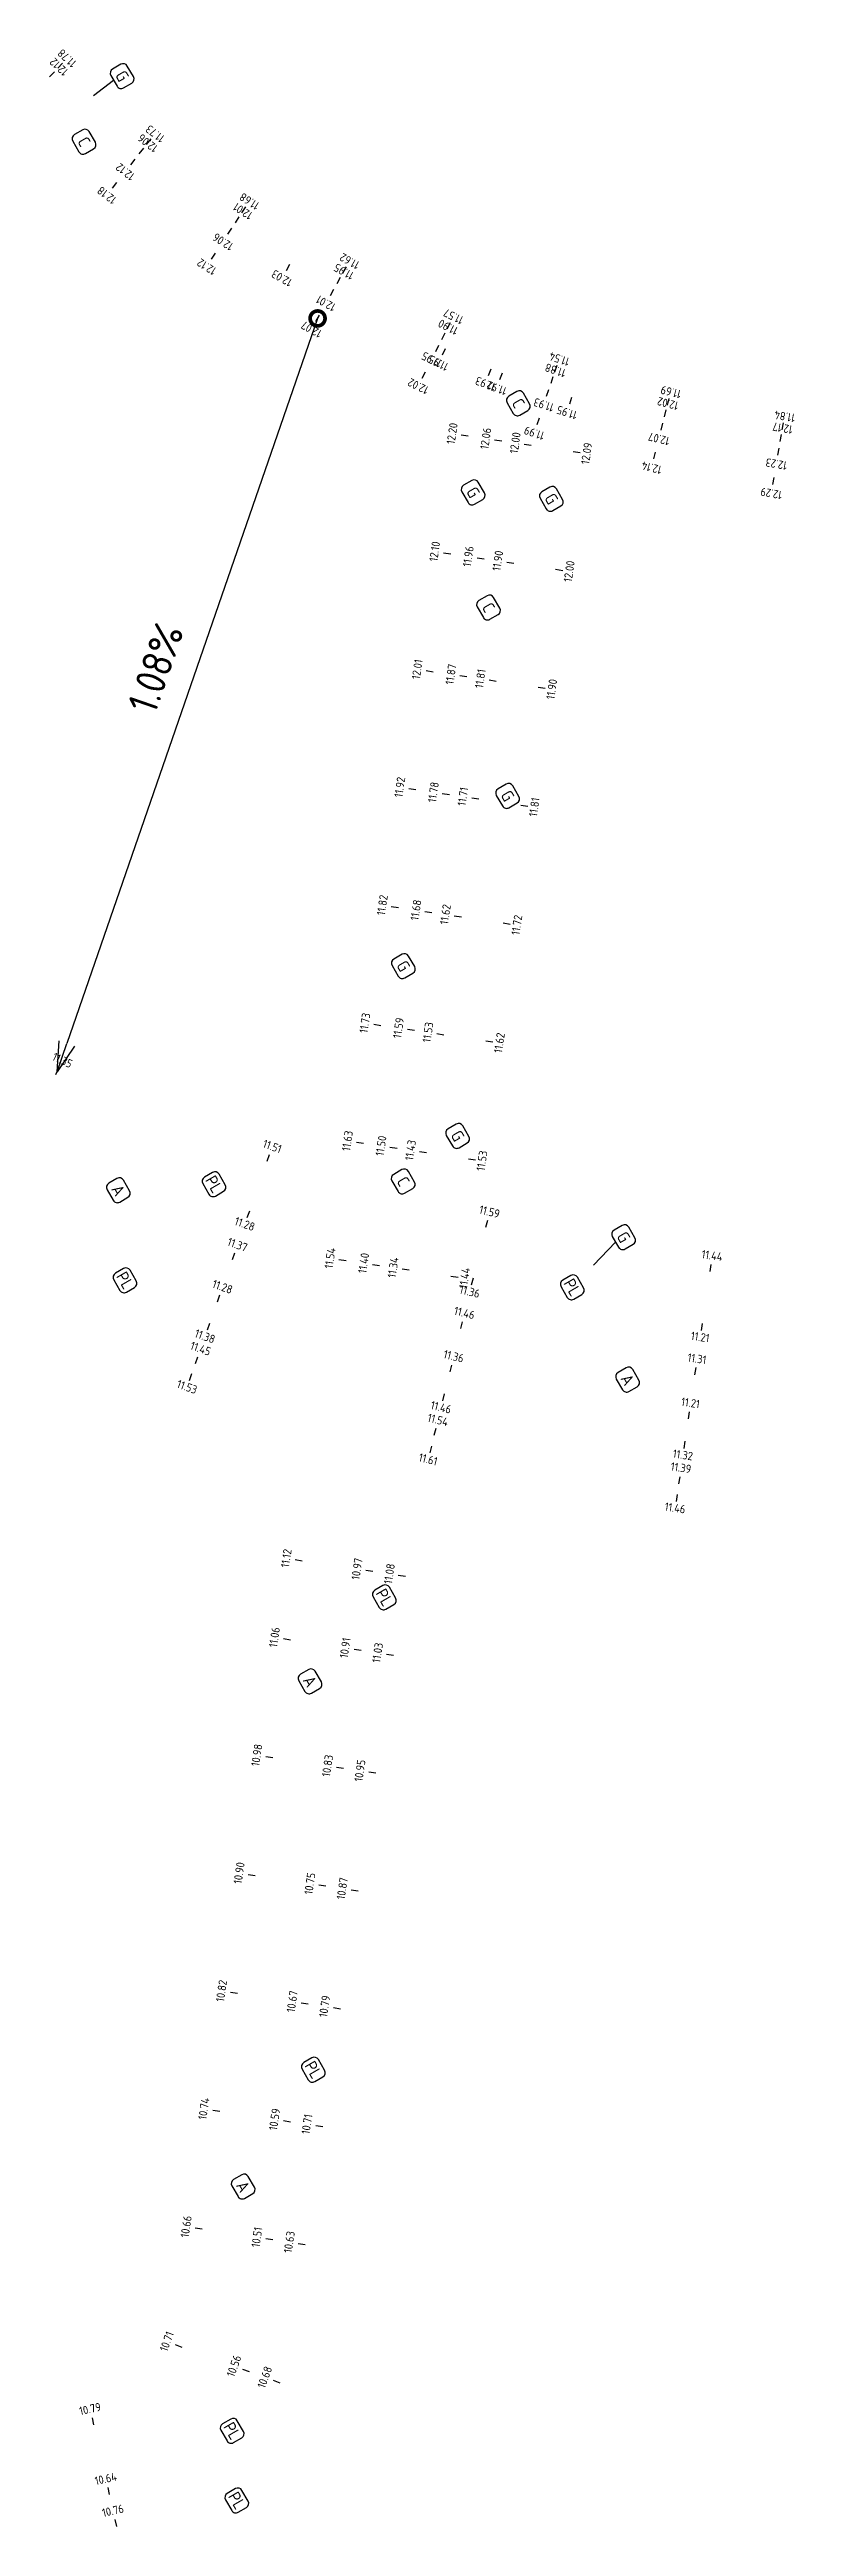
# Model space of a CAD drawing. Header units: metres. Extents: x 117856 to 119829, y 6148158 to 6148674.
# Drawn here: x 119615.1 to 119677.6, y 6148224.4 to 6148432.2 of the extents above; entities that cross this region are included whole.
import ezdxf
from ezdxf.enums import TextEntityAlignment as Align

# ---------------------------------------------------------------- set-up
doc = ezdxf.new("R2010")
doc.units = ezdxf.units.M
doc.header["$LTSCALE"] = 0.4
doc.layers.get('0').update_dxf_attribs({"linetype": 'CONTINUOUS'})
doc.layers.get('DEFPOINTS').update_dxf_attribs({"color": 5, "linetype": 'CONTINUOUS'})
doc.layers.add('05_Öb-typ', color=1, linetype='CONTINUOUS')
doc.layers.add('M-351', color=1, linetype='CONTINUOUS')
doc.styles.add('ISO', font='iso.shx')
doc.styles.add('ISO-Anno-50', font='iso.shx', dxfattribs={"height": 5})
doc.dimstyles.new('BH90', dxfattribs={"dimtxt": 2.5, "dimasz": 2.5, "dimexe": 1.5, "dimexo": 5, "dimgap": 2, "dimtad": 1, "dimzin": 0, "dimdsep": 46, "dimtxsty": 'ISO', "dimblk1": 'ARCHTICK', "dimblk2": 'ARCHTICK', "dimsah": 1, "dimcen": 1.5, "dimadec": 0, "dimazin": 0, "dimtfac": 1, "dimtix": 1, "dimtmove": 0, "dimatfit": 3, "dimldrblk": 'ARCHTICK', "dimfxl": 1, "dimtolj": 1, "dimtzin": 0, "dimarcsym": 0})

msp = doc.modelspace()

# ---------------------------------------------------------------- blocks, each defined once
blk = doc.blocks.new('_mkhjd')
blk.add_line((0.75, 0), (-0.75, 0))
at = {"style": 'ISO'}
blk.add_attdef('H', text='', height=1.75, rotation=270, dxfattribs=at).set_placement((0.75, 0), align=Align.CENTER)
blk = doc.blocks.new('_DotSmall')
at = {"color": 0, "linetype": 'ByBlock', "const_width": 0.5}
blk.add_lwpolyline([(-0.0625, 0, 1), (0.0625, 0, 1)], format="xyb", close=True, dxfattribs=at)
blk = doc.blocks.new('_Open30')
at = {"color": 0, "linetype": 'ByBlock', "lineweight": -2}
for p, q in [((-1, 0.268), (0, 0)), ((0, 0), (-1, -0.268)), ((0, 0), (-1, 0))]:
    blk.add_line(p, q, dxfattribs=at)
blk = doc.blocks.new('*D87')
at = {"layer": 'DEFPOINTS', "color": 0, "transparency": 16777216}
for p in [(119637.57, 6148409.66, 12.07), (119615.71, 6148346.45, 11.35), (119615.71, 6148346.45)]:
    blk.add_point(p, dxfattribs=at)
at = {"layer": 'M-351', "color": 0, "lineweight": -2, "transparency": 16777216}
blk.add_line((119637.57, 6148409.66), (119616.53, 6148348.82), dxfattribs=at)
at = {"layer": 'M-351', "color": 0, "lineweight": -2, "transparency": 16777216, "xscale": 2.5, "yscale": 2.5, "zscale": 2.5}
for name, p, rotation in [('_DotSmall', (119637.57, 6148409.66), 70.92060757388634), ('_Open30', (119615.71, 6148346.45), 250.9206075738863)]:
    blk.add_blockref(name, p, dxfattribs=dict(at, rotation=rotation))
at = {"layer": 'M-351', "color": 0, "transparency": 16777216, "insert": (119623.98, 6148380.3), "char_height": 2.5, "attachment_point": 5, "rotation": 70.9206, "style": 'ISO'}
blk.add_mtext('\\A1;1.08%', dxfattribs=at)
blk = doc.blocks.new('_ARCHTICK')
at = {"color": 0, "linetype": 'ByBlock', "const_width": 0.15}
blk.add_lwpolyline([(-0.5, -0.5), (0.5, 0.5)], dxfattribs=at)
blk = doc.blocks.new('_OVERB')
for p, q in [((-2.29, 0.99), (-2.29, -0.99)), ((1.29, 1.99), (-1.29, 1.99)), ((2.29, -0.99), (2.29, 0.99)), ((-1.29, -1.99), (1.29, -1.99))]:
    blk.add_line(p, q)
for centre, start, end in [((-1.29, 0.99), 90, 180), ((1.29, 0.99), 0, 90), ((-1.29, -0.99), 180, 270), ((1.29, -0.99), 270, 0)]:
    blk.add_arc(centre, 1, start, end)
at = {"style": 'ISO'}
blk.add_attdef('NR', text='', height=2.5, dxfattribs=at).set_placement((0, 0), align=Align.MIDDLE_CENTER)

# ---------------------------------------------------------------- dimensions: what is measured, and where the dimension line sits
at = {"layer": 'M-351'}
dim = msp.add_aligned_dim(p1=(119637.571, 6148409.661, 12.07), p2=(119615.709, 6148346.453, 11.35), distance=0, text='1.08%', dimstyle='BH90', override={"dimblk1": 'DotSmall', "dimblk2": 'Open30', "dimse1": 1, "dimse2": 1}, dxfattribs=at)
dim.commit()
dim.dimension.update_dxf_attribs({"geometry": '*D87', "text_midpoint": (119623.977, 6148380.301)})

# ---------------------------------------------------------------- linework, layer by layer
at = {"layer": 'M-351'}
for p, q in [((119620.457, 6148429.635), (119618.757, 6148428.345)), ((119662.574, 6148332.136), (119660.73, 6148330.207))]:
    msp.add_line(p, q, dxfattribs=at)

# ---------------------------------------------------------------- block references
at = {"layer": '05_Öb-typ', "xscale": 0.4000000001749886, "yscale": 0.4000000001749886, "zscale": 0.4000000001749886, "rotation": 300.121019869498}
for p, values in [((119621.171, 6148429.993), {'NR': 'G'}), ((119617.974, 6148424.485), {'NR': 'C'}), ((119654.414, 6148402.537), {'NR': 'C'}), ((119650.623, 6148395.06), {'NR': 'G'}), ((119657.185, 6148394.52), {'NR': 'G'}), ((119651.911, 6148385.4), {'NR': 'C'}), ((119653.512, 6148369.593), {'NR': 'G'}), ((119644.77, 6148355.311), {'NR': 'G'}), ((119649.319, 6148341.062), {'NR': 'G'}), ((119620.848, 6148336.504), {'NR': 'A'}), ((119628.875, 6148337.01), {'NR': 'PL'}), ((119644.755, 6148337.24), {'NR': 'C'}), ((119663.248, 6148332.564), {'NR': 'G'}), ((119621.407, 6148328.941), {'NR': 'PL'}), ((119658.942, 6148328.359), {'NR': 'PL'}), ((119663.582, 6148320.613), {'NR': 'A'}), ((119643.173, 6148302.342), {'NR': 'PL'}), ((119636.938, 6148295.297), {'NR': 'A'}), ((119637.215, 6148262.706), {'NR': 'PL'}), ((119631.32, 6148252.904), {'NR': 'A'}), ((119630.4, 6148232.404), {'NR': 'PL'}), ((119630.795, 6148226.562), {'NR': 'PL'})]:
    msp.add_blockref('_OVERB', p, dxfattribs=at).add_auto_attribs(values)
at = {"layer": 'M-351'}
ref = msp.add_blockref('_mkhjd', (119615.281, 6148430.141), dxfattribs=dict(at, xscale=0.4, yscale=0.4, zscale=0.4, rotation=226.879002314203))
ref.add_attrib('H', '12.12', dxfattribs={"color": 0, "height": 0.7, "rotation": 136.879, "style": 'ISO-Anno-50'}).set_placement((119615.623, 6148430.506), align=Align.TOP_CENTER)
ref = msp.add_blockref('_mkhjd', (119615.965, 6148430.871), dxfattribs=dict(at, xscale=0.4, yscale=0.4, zscale=0.4, rotation=226.8790023141489))
ref.add_attrib('H', '11.78', dxfattribs={"color": 0, "height": 0.7, "rotation": 136.879, "style": 'ISO-Anno-50'}).set_placement((119616.307, 6148431.236), align=Align.TOP_CENTER)
ref = msp.add_blockref('_mkhjd', (119622.793, 6148423.698), dxfattribs=dict(at, xscale=0.4, yscale=0.4, zscale=0.4, rotation=231.8789427568032))
ref.add_attrib('H', '12.06', dxfattribs={"color": 0, "height": 0.7, "rotation": 141.87894, "style": 'ISO-Anno-50'}).set_placement((119623.102, 6148424.091), align=Align.TOP_CENTER)
ref = msp.add_blockref('_mkhjd', (119623.41, 6148424.485), dxfattribs=dict(at, xscale=0.4, yscale=0.4, zscale=0.4, rotation=231.8789427568015))
ref.add_attrib('H', '11.73', dxfattribs={"color": 0, "height": 0.7, "rotation": 141.87894, "style": 'ISO-Anno-50'}).set_placement((119623.719, 6148424.878), align=Align.TOP_CENTER)
ref = msp.add_blockref('_mkhjd', (119622.083, 6148422.793), dxfattribs=dict(at, xscale=0.4, yscale=0.4, zscale=0.4, rotation=231.8789427567197))
ref.add_attrib('H', '12.12', dxfattribs={"color": 0, "height": 0.7, "rotation": 141.87894, "style": 'ISO-Anno-50'}).set_placement((119621.774, 6148422.4), align=Align.BOTTOM_CENTER)
ref = msp.add_blockref('_mkhjd', (119620.54, 6148420.827), dxfattribs=dict(at, xscale=0.4, yscale=0.4, zscale=0.4, rotation=231.8789427568016))
ref.add_attrib('H', '12.18', dxfattribs={"color": 0, "height": 0.7, "rotation": 141.87894, "style": 'ISO-Anno-50'}).set_placement((119620.231, 6148420.433), align=Align.BOTTOM_CENTER)
ref = msp.add_blockref('_mkhjd', (119630.838, 6148417.934), dxfattribs=dict(at, xscale=0.4, yscale=0.4, zscale=0.4, rotation=236.8788831990735))
ref.add_attrib('H', '12.01', dxfattribs={"color": 0, "height": 0.7, "rotation": 146.87888, "style": 'ISO-Anno-50'}).set_placement((119631.111, 6148418.353), align=Align.TOP_CENTER)
ref = msp.add_blockref('_mkhjd', (119631.384, 6148418.772), dxfattribs=dict(at, xscale=0.4, yscale=0.4, zscale=0.4, rotation=236.8788831992737))
ref.add_attrib('H', '11.68', dxfattribs={"color": 0, "height": 0.7, "rotation": 146.87888, "style": 'ISO-Anno-50'}).set_placement((119631.657, 6148419.19), align=Align.TOP_CENTER)
ref = msp.add_blockref('_mkhjd', (119630.209, 6148416.971), dxfattribs=dict(at, xscale=0.4, yscale=0.4, zscale=0.4, rotation=236.8788831991769))
ref.add_attrib('H', '12.06', dxfattribs={"color": 0, "height": 0.7, "rotation": 146.87888, "style": 'ISO-Anno-50'}).set_placement((119629.936, 6148416.552), align=Align.BOTTOM_CENTER)
ref = msp.add_blockref('_mkhjd', (119628.843, 6148414.877), dxfattribs=dict(at, xscale=0.4, yscale=0.4, zscale=0.4, rotation=236.8788831991817))
ref.add_attrib('H', '12.12', dxfattribs={"color": 0, "height": 0.7, "rotation": 146.87888, "style": 'ISO-Anno-50'}).set_placement((119628.57, 6148414.458), align=Align.BOTTOM_CENTER)
ref = msp.add_blockref('_mkhjd', (119639.842, 6148413.719), dxfattribs=dict(at, xscale=0.4, yscale=0.4, zscale=0.4, rotation=240.7678924482872))
ref.add_attrib('H', '11.62', dxfattribs={"color": 0, "height": 0.7, "rotation": 150.76789, "style": 'ISO-Anno-50'}).set_placement((119640.086, 6148414.155), align=Align.TOP_CENTER)
ref = msp.add_blockref('_mkhjd', (119635.102, 6148413.951), dxfattribs=dict(at, xscale=0.4, yscale=0.4, zscale=0.4, rotation=239.7533574121733))
ref.add_attrib('H', '12.03', dxfattribs={"color": 0, "height": 0.7, "rotation": 149.75336, "style": 'ISO-Anno-50'}).set_placement((119634.85, 6148413.519), align=Align.BOTTOM_CENTER)
ref = msp.add_blockref('_mkhjd', (119639.354, 6148412.846), dxfattribs=dict(at, xscale=0.4, yscale=0.4, zscale=0.4, rotation=240.7678924483023))
ref.add_attrib('H', '11.95', dxfattribs={"color": 0, "height": 0.7, "rotation": 150.76789, "style": 'ISO-Anno-50'}).set_placement((119639.598, 6148413.283), align=Align.TOP_CENTER)
ref = msp.add_blockref('_mkhjd', (119638.792, 6148411.843), dxfattribs=dict(at, xscale=0.4, yscale=0.4, zscale=0.4, rotation=240.7678924482987))
ref.add_attrib('H', '12.01', dxfattribs={"color": 0, "height": 0.7, "rotation": 150.76789, "style": 'ISO-Anno-50'}).set_placement((119638.548, 6148411.407), align=Align.BOTTOM_CENTER)
ref = msp.add_blockref('_mkhjd', (119648.589, 6148409.061), dxfattribs=dict(at, xscale=0.4, yscale=0.4, zscale=0.4, rotation=243.1550337098444))
ref.add_attrib('H', '11.57', dxfattribs={"color": 0, "height": 0.7, "rotation": 153.15503, "style": 'ISO-Anno-50'}).set_placement((119648.814, 6148409.507), align=Align.TOP_CENTER)
ref = msp.add_blockref('_mkhjd', (119637.571, 6148409.661), dxfattribs=dict(at, xscale=0.4, yscale=0.4, zscale=0.4, rotation=240.7678924482552))
ref.add_attrib('H', '12.07', dxfattribs={"color": 0, "height": 0.7, "rotation": 150.76789, "style": 'ISO-Anno-50'}).set_placement((119637.327, 6148409.225), align=Align.BOTTOM_CENTER)
ref = msp.add_blockref('_mkhjd', (119648.137, 6148408.169), dxfattribs=dict(at, xscale=0.4, yscale=0.4, zscale=0.4, rotation=243.1550337098464))
ref.add_attrib('H', '11.90', dxfattribs={"color": 0, "height": 0.7, "rotation": 153.15503, "style": 'ISO-Anno-50'}).set_placement((119648.363, 6148408.615), align=Align.TOP_CENTER)
ref = msp.add_blockref('_mkhjd', (119647.618, 6148407.143), dxfattribs=dict(at, xscale=0.4, yscale=0.4, zscale=0.4, rotation=243.1550337098122))
ref.add_attrib('H', '11.95', dxfattribs={"color": 0, "height": 0.7, "rotation": 153.15503, "style": 'ISO-Anno-50'}).set_placement((119647.392, 6148406.697), align=Align.BOTTOM_CENTER)
ref = msp.add_blockref('_mkhjd', (119648.18, 6148406.859), dxfattribs=dict(at, xscale=0.4, yscale=0.4, zscale=0.4, rotation=243.3110462317987))
ref.add_attrib('H', '11.95', dxfattribs={"color": 0, "height": 0.7, "rotation": 153.31105, "style": 'ISO-Anno-50'}).set_placement((119647.956, 6148406.412), align=Align.BOTTOM_CENTER)
ref = msp.add_blockref('_mkhjd', (119657.573, 6148405.449), dxfattribs=dict(at, xscale=0.4, yscale=0.4, zscale=0.4, rotation=251.3309920180483))
ref.add_attrib('H', '11.54', dxfattribs={"color": 0, "height": 0.7, "rotation": 161.33099, "style": 'ISO-Anno-50'}).set_placement((119657.733, 6148405.923), align=Align.TOP_CENTER)
ref = msp.add_blockref('_mkhjd', (119646.489, 6148404.912), dxfattribs=dict(at, xscale=0.4, yscale=0.4, zscale=0.4, rotation=243.1550337098195))
ref.add_attrib('H', '12.02', dxfattribs={"color": 0, "height": 0.7, "rotation": 153.15503, "style": 'ISO-Anno-50'}).set_placement((119646.263, 6148404.466), align=Align.BOTTOM_CENTER)
ref = msp.add_blockref('_mkhjd', (119652.03, 6148405.16), dxfattribs=dict(at, xscale=0.4, yscale=0.4, zscale=0.4, rotation=249.0658014420324))
ref.add_attrib('H', '11.93', dxfattribs={"color": 0, "height": 0.7, "rotation": 159.0658, "style": 'ISO-Anno-50'}).set_placement((119651.852, 6148404.693), align=Align.BOTTOM_CENTER)
ref = msp.add_blockref('_mkhjd', (119652.975, 6148404.803), dxfattribs=dict(at, xscale=0.4, yscale=0.4, zscale=0.4, rotation=249.5111949407299))
ref.add_attrib('H', '11.92', dxfattribs={"color": 0, "height": 0.7, "rotation": 159.51119, "style": 'ISO-Anno-50'}).set_placement((119652.8, 6148404.334), align=Align.BOTTOM_CENTER)
ref = msp.add_blockref('_mkhjd', (119657.253, 6148404.502), dxfattribs=dict(at, xscale=0.4, yscale=0.4, zscale=0.4, rotation=251.3309920180403))
ref.add_attrib('H', '11.88', dxfattribs={"color": 0, "height": 0.7, "rotation": 161.33099, "style": 'ISO-Anno-50'}).set_placement((119657.413, 6148404.975), align=Align.TOP_CENTER)
ref = msp.add_blockref('_mkhjd', (119667.002, 6148402.66), dxfattribs=dict(at, xscale=0.4, yscale=0.4, zscale=0.4, rotation=255.7160452166134))
ref.add_attrib('H', '11.69', dxfattribs={"color": 0, "height": 0.7, "rotation": 165.71605, "style": 'ISO-Anno-50'}).set_placement((119667.126, 6148403.145), align=Align.TOP_CENTER)
ref = msp.add_blockref('_mkhjd', (119656.885, 6148403.412), dxfattribs=dict(at, xscale=0.4, yscale=0.4, zscale=0.4, rotation=251.3309920180774))
ref.add_attrib('H', '11.93', dxfattribs={"color": 0, "height": 0.7, "rotation": 161.33099, "style": 'ISO-Anno-50'}).set_placement((119656.725, 6148402.938), align=Align.BOTTOM_CENTER)
ref = msp.add_blockref('_mkhjd', (119658.813, 6148402.777), dxfattribs=dict(at, xscale=0.4, yscale=0.4, zscale=0.4, rotation=252.221157817442))
ref.add_attrib('H', '11.95', dxfattribs={"color": 0, "height": 0.7, "rotation": 162.22116, "style": 'ISO-Anno-50'}).set_placement((119658.66, 6148402.301), align=Align.BOTTOM_CENTER)
ref = msp.add_blockref('_mkhjd', (119666.756, 6148401.691), dxfattribs=dict(at, xscale=0.4, yscale=0.4, zscale=0.4, rotation=255.7160452166174))
ref.add_attrib('H', '12.02', dxfattribs={"color": 0, "height": 0.7, "rotation": 165.71605, "style": 'ISO-Anno-50'}).set_placement((119666.879, 6148402.176), align=Align.TOP_CENTER)
ref = msp.add_blockref('_mkhjd', (119676.617, 6148400.6), dxfattribs=dict(at, xscale=0.4, yscale=0.4, zscale=0.4, rotation=260.1010984151191))
ref.add_attrib('H', '11.84', dxfattribs={"color": 0, "height": 0.7, "rotation": 170.1011, "style": 'ISO-Anno-50'}).set_placement((119676.703, 6148401.093), align=Align.TOP_CENTER)
ref = msp.add_blockref('_mkhjd', (119649.905, 6148399.845), dxfattribs=dict(at, xscale=0.4, yscale=0.4, zscale=0.4, rotation=171.5792493465353))
ref.add_attrib('H', '12.20', dxfattribs={"color": 0, "height": 0.7, "rotation": 81.57925, "style": 'ISO-Anno-50'}).set_placement((119649.411, 6148399.918), align=Align.BOTTOM_CENTER)
ref = msp.add_blockref('_mkhjd', (119652.724, 6148399.428), dxfattribs=dict(at, xscale=0.4, yscale=0.4, zscale=0.4, rotation=171.5792493465353))
ref.add_attrib('H', '12.06', dxfattribs={"color": 0, "height": 0.7, "rotation": 81.57925, "style": 'ISO-Anno-50'}).set_placement((119652.23, 6148399.501), align=Align.BOTTOM_CENTER)
ref = msp.add_blockref('_mkhjd', (119655.197, 6148399.061), dxfattribs=dict(at, xscale=0.4, yscale=0.4, zscale=0.4, rotation=171.5792493465353))
ref.add_attrib('H', '12.00', dxfattribs={"color": 0, "height": 0.7, "rotation": 81.57925, "style": 'ISO-Anno-50'}).set_placement((119654.703, 6148399.135), align=Align.BOTTOM_CENTER)
ref = msp.add_blockref('_mkhjd', (119656.085, 6148401.044), dxfattribs=dict(at, xscale=0.4, yscale=0.4, zscale=0.4, rotation=251.3309920180831))
ref.add_attrib('H', '11.99', dxfattribs={"color": 0, "height": 0.7, "rotation": 161.33099, "style": 'ISO-Anno-50'}).set_placement((119655.925, 6148400.57), align=Align.BOTTOM_CENTER)
ref = msp.add_blockref('_mkhjd', (119666.472, 6148400.577), dxfattribs=dict(at, xscale=0.4, yscale=0.4, zscale=0.4, rotation=255.7160452165741))
ref.add_attrib('H', '12.07', dxfattribs={"color": 0, "height": 0.7, "rotation": 165.71605, "style": 'ISO-Anno-50'}).set_placement((119666.348, 6148400.092), align=Align.BOTTOM_CENTER)
ref = msp.add_blockref('_mkhjd', (119676.445, 6148399.615), dxfattribs=dict(at, xscale=0.4, yscale=0.4, zscale=0.4, rotation=260.1010984151392))
ref.add_attrib('H', '12.17', dxfattribs={"color": 0, "height": 0.7, "rotation": 170.1011, "style": 'ISO-Anno-50'}).set_placement((119676.531, 6148400.108), align=Align.TOP_CENTER)
ref = msp.add_blockref('_mkhjd', (119659.303, 6148398.454), dxfattribs=dict(at, xscale=0.4, yscale=0.4, zscale=0.4, rotation=171.5792493465353))
ref.add_attrib('H', '12.09', dxfattribs={"color": 0, "height": 0.7, "rotation": 81.57925, "style": 'ISO-Anno-50'}).set_placement((119659.797, 6148398.38), align=Align.TOP_CENTER)
ref = msp.add_blockref('_mkhjd', (119665.855, 6148398.154), dxfattribs=dict(at, xscale=0.4, yscale=0.4, zscale=0.4, rotation=255.7160452165458))
ref.add_attrib('H', '12.14', dxfattribs={"color": 0, "height": 0.7, "rotation": 165.71605, "style": 'ISO-Anno-50'}).set_placement((119665.732, 6148397.669), align=Align.BOTTOM_CENTER)
ref = msp.add_blockref('_mkhjd', (119676.248, 6148398.482), dxfattribs=dict(at, xscale=0.4, yscale=0.4, zscale=0.4, rotation=260.1010984151465))
ref.add_attrib('H', '12.23', dxfattribs={"color": 0, "height": 0.7, "rotation": 170.1011, "style": 'ISO-Anno-50'}).set_placement((119676.162, 6148397.99), align=Align.BOTTOM_CENTER)
ref = msp.add_blockref('_mkhjd', (119675.818, 6148396.02), dxfattribs=dict(at, xscale=0.4, yscale=0.4, zscale=0.4, rotation=260.1010984151438))
ref.add_attrib('H', '12.29', dxfattribs={"color": 0, "height": 0.7, "rotation": 170.1011, "style": 'ISO-Anno-50'}).set_placement((119675.732, 6148395.527), align=Align.BOTTOM_CENTER)
ref = msp.add_blockref('_mkhjd', (119648.441, 6148389.953), dxfattribs=dict(at, xscale=0.4, yscale=0.4, zscale=0.4, rotation=171.5792493465353))
ref.add_attrib('H', '12.10', dxfattribs={"color": 0, "height": 0.7, "rotation": 81.57925, "style": 'ISO-Anno-50'}).set_placement((119647.946, 6148390.026), align=Align.BOTTOM_CENTER)
ref = msp.add_blockref('_mkhjd', (119651.26, 6148389.535), dxfattribs=dict(at, xscale=0.4, yscale=0.4, zscale=0.4, rotation=171.5792493465353))
ref.add_attrib('H', '11.96', dxfattribs={"color": 0, "height": 0.7, "rotation": 81.57925, "style": 'ISO-Anno-50'}).set_placement((119650.765, 6148389.609), align=Align.BOTTOM_CENTER)
ref = msp.add_blockref('_mkhjd', (119653.733, 6148389.169), dxfattribs=dict(at, xscale=0.4, yscale=0.4, zscale=0.4, rotation=171.5792493465353))
ref.add_attrib('H', '11.90', dxfattribs={"color": 0, "height": 0.7, "rotation": 81.57925, "style": 'ISO-Anno-50'}).set_placement((119653.238, 6148389.242), align=Align.BOTTOM_CENTER)
ref = msp.add_blockref('_mkhjd', (119657.838, 6148388.562), dxfattribs=dict(at, xscale=0.4, yscale=0.4, zscale=0.4, rotation=171.5792493465353))
ref.add_attrib('H', '12.00', dxfattribs={"color": 0, "height": 0.7, "rotation": 81.57925, "style": 'ISO-Anno-50'}).set_placement((119658.333, 6148388.488), align=Align.TOP_CENTER)
ref = msp.add_blockref('_mkhjd', (119646.976, 6148380.061), dxfattribs=dict(at, xscale=0.4, yscale=0.4, zscale=0.4, rotation=171.5792493465353))
ref.add_attrib('H', '12.01', dxfattribs={"color": 0, "height": 0.7, "rotation": 81.57925, "style": 'ISO-Anno-50'}).set_placement((119646.482, 6148380.134), align=Align.BOTTOM_CENTER)
ref = msp.add_blockref('_mkhjd', (119649.796, 6148379.643), dxfattribs=dict(at, xscale=0.4, yscale=0.4, zscale=0.4, rotation=171.5792493465353))
ref.add_attrib('H', '11.87', dxfattribs={"color": 0, "height": 0.7, "rotation": 81.57925, "style": 'ISO-Anno-50'}).set_placement((119649.301, 6148379.716), align=Align.BOTTOM_CENTER)
ref = msp.add_blockref('_mkhjd', (119652.269, 6148379.277), dxfattribs=dict(at, xscale=0.4, yscale=0.4, zscale=0.4, rotation=171.5792493465353))
ref.add_attrib('H', '11.81', dxfattribs={"color": 0, "height": 0.7, "rotation": 81.57925, "style": 'ISO-Anno-50'}).set_placement((119651.774, 6148379.35), align=Align.BOTTOM_CENTER)
ref = msp.add_blockref('_mkhjd', (119656.374, 6148378.669), dxfattribs=dict(at, xscale=0.4, yscale=0.4, zscale=0.4, rotation=171.5792493465353))
ref.add_attrib('H', '11.90', dxfattribs={"color": 0, "height": 0.7, "rotation": 81.57925, "style": 'ISO-Anno-50'}).set_placement((119656.869, 6148378.596), align=Align.TOP_CENTER)
ref = msp.add_blockref('_mkhjd', (119645.512, 6148370.168), dxfattribs=dict(at, xscale=0.4, yscale=0.4, zscale=0.4, rotation=171.5792493465353))
ref.add_attrib('H', '11.92', dxfattribs={"color": 0, "height": 0.7, "rotation": 81.57925, "style": 'ISO-Anno-50'}).set_placement((119645.017, 6148370.242), align=Align.BOTTOM_CENTER)
ref = msp.add_blockref('_mkhjd', (119648.331, 6148369.751), dxfattribs=dict(at, xscale=0.4, yscale=0.4, zscale=0.4, rotation=171.5792493465353))
ref.add_attrib('H', '11.78', dxfattribs={"color": 0, "height": 0.7, "rotation": 81.57925, "style": 'ISO-Anno-50'}).set_placement((119647.837, 6148369.824), align=Align.BOTTOM_CENTER)
ref = msp.add_blockref('_mkhjd', (119650.804, 6148369.385), dxfattribs=dict(at, xscale=0.4, yscale=0.4, zscale=0.4, rotation=171.5792493465353))
ref.add_attrib('H', '11.71', dxfattribs={"color": 0, "height": 0.7, "rotation": 81.57925, "style": 'ISO-Anno-50'}).set_placement((119650.31, 6148369.458), align=Align.BOTTOM_CENTER)
ref = msp.add_blockref('_mkhjd', (119654.91, 6148368.777), dxfattribs=dict(at, xscale=0.4, yscale=0.4, zscale=0.4, rotation=171.5792493465353))
ref.add_attrib('H', '11.81', dxfattribs={"color": 0, "height": 0.7, "rotation": 81.57925, "style": 'ISO-Anno-50'}).set_placement((119655.404, 6148368.704), align=Align.TOP_CENTER)
ref = msp.add_blockref('_mkhjd', (119644.048, 6148360.276), dxfattribs=dict(at, xscale=0.4, yscale=0.4, zscale=0.4, rotation=171.5792493465353))
ref.add_attrib('H', '11.82', dxfattribs={"color": 0, "height": 0.7, "rotation": 81.57925, "style": 'ISO-Anno-50'}).set_placement((119643.553, 6148360.349), align=Align.BOTTOM_CENTER)
ref = msp.add_blockref('_mkhjd', (119646.867, 6148359.859), dxfattribs=dict(at, xscale=0.4, yscale=0.4, zscale=0.4, rotation=171.5792493465353))
ref.add_attrib('H', '11.68', dxfattribs={"color": 0, "height": 0.7, "rotation": 81.57925, "style": 'ISO-Anno-50'}).set_placement((119646.372, 6148359.932), align=Align.BOTTOM_CENTER)
ref = msp.add_blockref('_mkhjd', (119649.34, 6148359.493), dxfattribs=dict(at, xscale=0.4, yscale=0.4, zscale=0.4, rotation=171.5792493465353))
ref.add_attrib('H', '11.62', dxfattribs={"color": 0, "height": 0.7, "rotation": 81.57925, "style": 'ISO-Anno-50'}).set_placement((119648.845, 6148359.566), align=Align.BOTTOM_CENTER)
ref = msp.add_blockref('_mkhjd', (119653.445, 6148358.885), dxfattribs=dict(at, xscale=0.4, yscale=0.4, zscale=0.4, rotation=171.5792493465353))
ref.add_attrib('H', '11.72', dxfattribs={"color": 0, "height": 0.7, "rotation": 81.57925, "style": 'ISO-Anno-50'}).set_placement((119653.94, 6148358.812), align=Align.TOP_CENTER)
ref = msp.add_blockref('_mkhjd', (119642.583, 6148350.384), dxfattribs=dict(at, xscale=0.4, yscale=0.4, zscale=0.4, rotation=171.5792493465353))
ref.add_attrib('H', '11.73', dxfattribs={"color": 0, "height": 0.7, "rotation": 81.57925, "style": 'ISO-Anno-50'}).set_placement((119642.088, 6148350.457), align=Align.BOTTOM_CENTER)
ref = msp.add_blockref('_mkhjd', (119645.402, 6148349.967), dxfattribs=dict(at, xscale=0.4, yscale=0.4, zscale=0.4, rotation=171.5792493465353))
ref.add_attrib('H', '11.59', dxfattribs={"color": 0, "height": 0.7, "rotation": 81.57925, "style": 'ISO-Anno-50'}).set_placement((119644.908, 6148350.04), align=Align.BOTTOM_CENTER)
ref = msp.add_blockref('_mkhjd', (119647.875, 6148349.6), dxfattribs=dict(at, xscale=0.4, yscale=0.4, zscale=0.4, rotation=171.5792493465353))
ref.add_attrib('H', '11.53', dxfattribs={"color": 0, "height": 0.7, "rotation": 81.57925, "style": 'ISO-Anno-50'}).set_placement((119647.381, 6148349.674), align=Align.BOTTOM_CENTER)
ref = msp.add_blockref('_mkhjd', (119615.709, 6148346.453), dxfattribs=dict(at, xscale=0.4, yscale=0.4, zscale=0.4, rotation=64.88664347971022))
ref.add_attrib('H', '11.35', dxfattribs={"color": 0, "height": 0.7, "rotation": 334.88664, "style": 'ISO-Anno-50'}).set_placement((119615.921, 6148346.906), align=Align.BOTTOM_CENTER)
ref = msp.add_blockref('_mkhjd', (119651.981, 6148348.993), dxfattribs=dict(at, xscale=0.4, yscale=0.4, zscale=0.4, rotation=171.5792493465353))
ref.add_attrib('H', '11.62', dxfattribs={"color": 0, "height": 0.7, "rotation": 81.57925, "style": 'ISO-Anno-50'}).set_placement((119652.475, 6148348.92), align=Align.TOP_CENTER)
ref = msp.add_blockref('_mkhjd', (119633.414, 6148339.185), dxfattribs=dict(at, xscale=0.4, yscale=0.4, zscale=0.4, rotation=70.47647562738179))
ref.add_attrib('H', '11.51', dxfattribs={"color": 0, "height": 0.7, "rotation": 340.47648, "style": 'ISO-Anno-50'}).set_placement((119633.581, 6148339.656), align=Align.BOTTOM_CENTER)
ref = msp.add_blockref('_mkhjd', (119641.119, 6148340.492), dxfattribs=dict(at, xscale=0.4, yscale=0.4, zscale=0.4, rotation=171.5792493465353))
ref.add_attrib('H', '11.63', dxfattribs={"color": 0, "height": 0.7, "rotation": 81.57925, "style": 'ISO-Anno-50'}).set_placement((119640.624, 6148340.565), align=Align.BOTTOM_CENTER)
ref = msp.add_blockref('_mkhjd', (119643.938, 6148340.074), dxfattribs=dict(at, xscale=0.4, yscale=0.4, zscale=0.4, rotation=171.5792493465353))
ref.add_attrib('H', '11.50', dxfattribs={"color": 0, "height": 0.7, "rotation": 81.57925, "style": 'ISO-Anno-50'}).set_placement((119643.443, 6148340.148), align=Align.BOTTOM_CENTER)
ref = msp.add_blockref('_mkhjd', (119646.411, 6148339.708), dxfattribs=dict(at, xscale=0.4, yscale=0.4, zscale=0.4, rotation=171.5792493465353))
ref.add_attrib('H', '11.43', dxfattribs={"color": 0, "height": 0.7, "rotation": 81.57925, "style": 'ISO-Anno-50'}).set_placement((119645.916, 6148339.782), align=Align.BOTTOM_CENTER)
ref = msp.add_blockref('_mkhjd', (119650.516, 6148339.101), dxfattribs=dict(at, xscale=0.4, yscale=0.4, zscale=0.4, rotation=171.5792493465353))
ref.add_attrib('H', '11.53', dxfattribs={"color": 0, "height": 0.7, "rotation": 81.57925, "style": 'ISO-Anno-50'}).set_placement((119651.011, 6148339.027), align=Align.TOP_CENTER)
ref = msp.add_blockref('_mkhjd', (119631.743, 6148334.472), dxfattribs=dict(at, xscale=0.4, yscale=0.4, zscale=0.4, rotation=70.47647562735948))
ref.add_attrib('H', '11.28', dxfattribs={"color": 0, "height": 0.7, "rotation": 340.47648, "style": 'ISO-Anno-50'}).set_placement((119631.576, 6148334.001), align=Align.TOP_CENTER)
ref = msp.add_blockref('_mkhjd', (119651.743, 6148333.676), dxfattribs=dict(at, xscale=0.4, yscale=0.4, zscale=0.4, rotation=76.06630777498238))
ref.add_attrib('H', '11.59', dxfattribs={"color": 0, "height": 0.7, "rotation": 346.06631, "style": 'ISO-Anno-50'}).set_placement((119651.863, 6148334.161), align=Align.BOTTOM_CENTER)
ref = msp.add_blockref('_mkhjd', (119630.49, 6148330.938), dxfattribs=dict(at, xscale=0.4, yscale=0.4, zscale=0.4, rotation=70.47647562738315))
ref.add_attrib('H', '11.37', dxfattribs={"color": 0, "height": 0.7, "rotation": 340.47648, "style": 'ISO-Anno-50'}).set_placement((119630.657, 6148331.409), align=Align.BOTTOM_CENTER)
ref = msp.add_blockref('_mkhjd', (119639.662, 6148330.649), dxfattribs=dict(at, xscale=0.4, yscale=0.4, zscale=0.4, rotation=171.5792493465353))
ref.add_attrib('H', '11.54', dxfattribs={"color": 0, "height": 0.7, "rotation": 81.57925, "style": 'ISO-Anno-50'}).set_placement((119639.167, 6148330.722), align=Align.BOTTOM_CENTER)
ref = msp.add_blockref('_mkhjd', (119642.481, 6148330.232), dxfattribs=dict(at, xscale=0.4, yscale=0.4, zscale=0.4, rotation=171.5792493465353))
ref.add_attrib('H', '11.40', dxfattribs={"color": 0, "height": 0.7, "rotation": 81.57925, "style": 'ISO-Anno-50'}).set_placement((119641.986, 6148330.305), align=Align.BOTTOM_CENTER)
ref = msp.add_blockref('_mkhjd', (119670.521, 6148329.979), dxfattribs=dict(at, xscale=0.4, yscale=0.4, zscale=0.4, rotation=81.656139922592))
ref.add_attrib('H', '11.44', dxfattribs={"color": 0, "height": 0.7, "rotation": 351.65614, "style": 'ISO-Anno-50'}).set_placement((119670.593, 6148330.473), align=Align.BOTTOM_CENTER)
ref = msp.add_blockref('_mkhjd', (119644.954, 6148329.866), dxfattribs=dict(at, xscale=0.4, yscale=0.4, zscale=0.4, rotation=171.5792493465353))
ref.add_attrib('H', '11.34', dxfattribs={"color": 0, "height": 0.7, "rotation": 81.57925, "style": 'ISO-Anno-50'}).set_placement((119644.459, 6148329.939), align=Align.BOTTOM_CENTER)
ref = msp.add_blockref('_mkhjd', (119649.059, 6148329.258), dxfattribs=dict(at, xscale=0.4, yscale=0.4, zscale=0.4, rotation=171.5792493465353))
ref.add_attrib('H', '11.44', dxfattribs={"color": 0, "height": 0.7, "rotation": 81.57925, "style": 'ISO-Anno-50'}).set_placement((119649.554, 6148329.185), align=Align.TOP_CENTER)
ref = msp.add_blockref('_mkhjd', (119650.539, 6148328.823), dxfattribs=dict(at, xscale=0.4, yscale=0.4, zscale=0.4, rotation=76.06630777494537))
ref.add_attrib('H', '11.36', dxfattribs={"color": 0, "height": 0.7, "rotation": 346.06631, "style": 'ISO-Anno-50'}).set_placement((119650.418, 6148328.338), align=Align.TOP_CENTER)
ref = msp.add_blockref('_mkhjd', (119629.236, 6148327.404), dxfattribs=dict(at, xscale=0.4, yscale=0.4, zscale=0.4, rotation=70.47647562740602))
ref.add_attrib('H', '11.28', dxfattribs={"color": 0, "height": 0.7, "rotation": 340.47648, "style": 'ISO-Anno-50'}).set_placement((119629.403, 6148327.875), align=Align.BOTTOM_CENTER)
ref = msp.add_blockref('_mkhjd', (119628.401, 6148325.047), dxfattribs=dict(at, xscale=0.4, yscale=0.4, zscale=0.4, rotation=70.47647562739506))
ref.add_attrib('H', '11.38', dxfattribs={"color": 0, "height": 0.7, "rotation": 340.47648, "style": 'ISO-Anno-50'}).set_placement((119628.234, 6148324.576), align=Align.TOP_CENTER)
ref = msp.add_blockref('_mkhjd', (119649.636, 6148325.183), dxfattribs=dict(at, xscale=0.4, yscale=0.4, zscale=0.4, rotation=76.06630777495201))
ref.add_attrib('H', '11.46', dxfattribs={"color": 0, "height": 0.7, "rotation": 346.06631, "style": 'ISO-Anno-50'}).set_placement((119649.756, 6148325.669), align=Align.BOTTOM_CENTER)
ref = msp.add_blockref('_mkhjd', (119669.795, 6148325.032), dxfattribs=dict(at, xscale=0.4, yscale=0.4, zscale=0.4, rotation=81.6561399225885))
ref.add_attrib('H', '11.21', dxfattribs={"color": 0, "height": 0.7, "rotation": 351.65614, "style": 'ISO-Anno-50'}).set_placement((119669.723, 6148324.537), align=Align.TOP_CENTER)
ref = msp.add_blockref('_mkhjd', (119627.398, 6148322.22), dxfattribs=dict(at, xscale=0.4, yscale=0.4, zscale=0.4, rotation=70.47647562736421))
ref.add_attrib('H', '11.45', dxfattribs={"color": 0, "height": 0.7, "rotation": 340.47648, "style": 'ISO-Anno-50'}).set_placement((119627.565, 6148322.691), align=Align.BOTTOM_CENTER)
ref = msp.add_blockref('_mkhjd', (119648.733, 6148321.544), dxfattribs=dict(at, xscale=0.4, yscale=0.4, zscale=0.4, rotation=76.06630777495849))
ref.add_attrib('H', '11.36', dxfattribs={"color": 0, "height": 0.7, "rotation": 346.06631, "style": 'ISO-Anno-50'}).set_placement((119648.853, 6148322.029), align=Align.BOTTOM_CENTER)
ref = msp.add_blockref('_mkhjd', (119626.897, 6148320.806), dxfattribs=dict(at, xscale=0.4, yscale=0.4, zscale=0.4, rotation=70.47647562739043))
ref.add_attrib('H', '11.53', dxfattribs={"color": 0, "height": 0.7, "rotation": 340.47648, "style": 'ISO-Anno-50'}).set_placement((119626.73, 6148320.335), align=Align.TOP_CENTER)
ref = msp.add_blockref('_mkhjd', (119669.251, 6148321.321), dxfattribs=dict(at, xscale=0.4, yscale=0.4, zscale=0.4, rotation=81.65613992260089))
ref.add_attrib('H', '11.31', dxfattribs={"color": 0, "height": 0.7, "rotation": 351.65614, "style": 'ISO-Anno-50'}).set_placement((119669.324, 6148321.816), align=Align.BOTTOM_CENTER)
ref = msp.add_blockref('_mkhjd', (119648.131, 6148319.117), dxfattribs=dict(at, xscale=0.4, yscale=0.4, zscale=0.4, rotation=76.06630777494105))
ref.add_attrib('H', '11.46', dxfattribs={"color": 0, "height": 0.7, "rotation": 346.06631, "style": 'ISO-Anno-50'}).set_placement((119648.01, 6148318.632), align=Align.TOP_CENTER)
ref = msp.add_blockref('_mkhjd', (119668.707, 6148317.611), dxfattribs=dict(at, xscale=0.4, yscale=0.4, zscale=0.4, rotation=81.6561399226128))
ref.add_attrib('H', '11.21', dxfattribs={"color": 0, "height": 0.7, "rotation": 351.65614, "style": 'ISO-Anno-50'}).set_placement((119668.779, 6148318.106), align=Align.BOTTOM_CENTER)
ref = msp.add_blockref('_mkhjd', (119647.408, 6148316.206), dxfattribs=dict(at, xscale=0.4, yscale=0.4, zscale=0.4, rotation=76.06630777497095))
ref.add_attrib('H', '11.54', dxfattribs={"color": 0, "height": 0.7, "rotation": 346.06631, "style": 'ISO-Anno-50'}).set_placement((119647.529, 6148316.691), align=Align.BOTTOM_CENTER)
ref = msp.add_blockref('_mkhjd', (119647.047, 6148314.75), dxfattribs=dict(at, xscale=0.4, yscale=0.4, zscale=0.4, rotation=76.0663077749242))
ref.add_attrib('H', '11.61', dxfattribs={"color": 0, "height": 0.7, "rotation": 346.06631, "style": 'ISO-Anno-50'}).set_placement((119646.927, 6148314.264), align=Align.TOP_CENTER)
ref = msp.add_blockref('_mkhjd', (119668.344, 6148315.137), dxfattribs=dict(at, xscale=0.4, yscale=0.4, zscale=0.4, rotation=81.65613992261088))
ref.add_attrib('H', '11.32', dxfattribs={"color": 0, "height": 0.7, "rotation": 351.65614, "style": 'ISO-Anno-50'}).set_placement((119668.271, 6148314.643), align=Align.TOP_CENTER)
ref = msp.add_blockref('_mkhjd', (119667.909, 6148312.169), dxfattribs=dict(at, xscale=0.4, yscale=0.4, zscale=0.4, rotation=81.65613992259831))
ref.add_attrib('H', '11.39', dxfattribs={"color": 0, "height": 0.7, "rotation": 351.65614, "style": 'ISO-Anno-50'}).set_placement((119667.981, 6148312.664), align=Align.BOTTOM_CENTER)
ref = msp.add_blockref('_mkhjd', (119667.691, 6148310.685), dxfattribs=dict(at, xscale=0.4, yscale=0.4, zscale=0.4, rotation=81.65613992261015))
ref.add_attrib('H', '11.46', dxfattribs={"color": 0, "height": 0.7, "rotation": 351.65614, "style": 'ISO-Anno-50'}).set_placement((119667.618, 6148310.19), align=Align.TOP_CENTER)
ref = msp.add_blockref('_mkhjd', (119635.987, 6148305.461), dxfattribs=dict(at, xscale=0.4, yscale=0.4, zscale=0.4, rotation=171.4810195142742))
ref.add_attrib('H', '11.12', dxfattribs={"color": 0, "height": 0.7, "rotation": 81.48102, "style": 'ISO-Anno-50'}).set_placement((119635.492, 6148305.535), align=Align.BOTTOM_CENTER)
ref = msp.add_blockref('_mkhjd', (119641.921, 6148304.572), dxfattribs=dict(at, xscale=0.4, yscale=0.4, zscale=0.4, rotation=171.4810195142742))
ref.add_attrib('H', '10.97', dxfattribs={"color": 0, "height": 0.7, "rotation": 81.48102, "style": 'ISO-Anno-50'}).set_placement((119641.426, 6148304.646), align=Align.BOTTOM_CENTER)
ref = msp.add_blockref('_mkhjd', (119644.64, 6148304.164), dxfattribs=dict(at, xscale=0.4, yscale=0.4, zscale=0.4, rotation=171.4810195142742))
ref.add_attrib('H', '11.08', dxfattribs={"color": 0, "height": 0.7, "rotation": 81.48102, "style": 'ISO-Anno-50'}).set_placement((119644.146, 6148304.239), align=Align.BOTTOM_CENTER)
ref = msp.add_blockref('_mkhjd', (119634.994, 6148298.835), dxfattribs=dict(at, xscale=0.4, yscale=0.4, zscale=0.4, rotation=171.4810195142742))
ref.add_attrib('H', '11.06', dxfattribs={"color": 0, "height": 0.7, "rotation": 81.48102, "style": 'ISO-Anno-50'}).set_placement((119634.5, 6148298.909), align=Align.BOTTOM_CENTER)
ref = msp.add_blockref('_mkhjd', (119640.928, 6148297.946), dxfattribs=dict(at, xscale=0.4, yscale=0.4, zscale=0.4, rotation=171.4810195142742))
ref.add_attrib('H', '10.91', dxfattribs={"color": 0, "height": 0.7, "rotation": 81.48102, "style": 'ISO-Anno-50'}).set_placement((119640.434, 6148298.02), align=Align.BOTTOM_CENTER)
ref = msp.add_blockref('_mkhjd', (119643.648, 6148297.538), dxfattribs=dict(at, xscale=0.4, yscale=0.4, zscale=0.4, rotation=171.4810195142742))
ref.add_attrib('H', '11.03', dxfattribs={"color": 0, "height": 0.7, "rotation": 81.48102, "style": 'ISO-Anno-50'}).set_placement((119643.153, 6148297.612), align=Align.BOTTOM_CENTER)
ref = msp.add_blockref('_mkhjd', (119633.513, 6148288.945), dxfattribs=dict(at, xscale=0.4, yscale=0.4, zscale=0.4, rotation=171.4810195142742))
ref.add_attrib('H', '10.98', dxfattribs={"color": 0, "height": 0.7, "rotation": 81.48102, "style": 'ISO-Anno-50'}).set_placement((119633.018, 6148289.019), align=Align.BOTTOM_CENTER)
ref = msp.add_blockref('_mkhjd', (119639.447, 6148288.056), dxfattribs=dict(at, xscale=0.4, yscale=0.4, zscale=0.4, rotation=171.4810195142742))
ref.add_attrib('H', '10.83', dxfattribs={"color": 0, "height": 0.7, "rotation": 81.48102, "style": 'ISO-Anno-50'}).set_placement((119638.952, 6148288.13), align=Align.BOTTOM_CENTER)
ref = msp.add_blockref('_mkhjd', (119642.166, 6148287.649), dxfattribs=dict(at, xscale=0.4, yscale=0.4, zscale=0.4, rotation=171.4810195142742))
ref.add_attrib('H', '10.95', dxfattribs={"color": 0, "height": 0.7, "rotation": 81.48102, "style": 'ISO-Anno-50'}).set_placement((119641.672, 6148287.723), align=Align.BOTTOM_CENTER)
ref = msp.add_blockref('_mkhjd', (119632.032, 6148279.055), dxfattribs=dict(at, xscale=0.4, yscale=0.4, zscale=0.4, rotation=171.4810195142742))
ref.add_attrib('H', '10.90', dxfattribs={"color": 0, "height": 0.7, "rotation": 81.48102, "style": 'ISO-Anno-50'}).set_placement((119631.537, 6148279.129), align=Align.BOTTOM_CENTER)
ref = msp.add_blockref('_mkhjd', (119637.965, 6148278.166), dxfattribs=dict(at, xscale=0.4, yscale=0.4, zscale=0.4, rotation=171.4810195142742))
ref.add_attrib('H', '10.75', dxfattribs={"color": 0, "height": 0.7, "rotation": 81.48102, "style": 'ISO-Anno-50'}).set_placement((119637.471, 6148278.24), align=Align.BOTTOM_CENTER)
ref = msp.add_blockref('_mkhjd', (119640.685, 6148277.759), dxfattribs=dict(at, xscale=0.4, yscale=0.4, zscale=0.4, rotation=171.4810195142742))
ref.add_attrib('H', '10.87', dxfattribs={"color": 0, "height": 0.7, "rotation": 81.48102, "style": 'ISO-Anno-50'}).set_placement((119640.191, 6148277.833), align=Align.BOTTOM_CENTER)
ref = msp.add_blockref('_mkhjd', (119630.55, 6148269.166), dxfattribs=dict(at, xscale=0.4, yscale=0.4, zscale=0.4, rotation=171.4810195142742))
ref.add_attrib('H', '10.82', dxfattribs={"color": 0, "height": 0.7, "rotation": 81.48102, "style": 'ISO-Anno-50'}).set_placement((119630.056, 6148269.24), align=Align.BOTTOM_CENTER)
ref = msp.add_blockref('_mkhjd', (119636.484, 6148268.277), dxfattribs=dict(at, xscale=0.4, yscale=0.4, zscale=0.4, rotation=171.4810195142742))
ref.add_attrib('H', '10.67', dxfattribs={"color": 0, "height": 0.7, "rotation": 81.48102, "style": 'ISO-Anno-50'}).set_placement((119635.99, 6148268.351), align=Align.BOTTOM_CENTER)
ref = msp.add_blockref('_mkhjd', (119639.204, 6148267.869), dxfattribs=dict(at, xscale=0.4, yscale=0.4, zscale=0.4, rotation=171.4810195142742))
ref.add_attrib('H', '10.79', dxfattribs={"color": 0, "height": 0.7, "rotation": 81.48102, "style": 'ISO-Anno-50'}).set_placement((119638.709, 6148267.943), align=Align.BOTTOM_CENTER)
ref = msp.add_blockref('_mkhjd', (119629.069, 6148259.276), dxfattribs=dict(at, xscale=0.4, yscale=0.4, zscale=0.4, rotation=171.4810195142742))
ref.add_attrib('H', '10.74', dxfattribs={"color": 0, "height": 0.7, "rotation": 81.48102, "style": 'ISO-Anno-50'}).set_placement((119628.574, 6148259.35), align=Align.BOTTOM_CENTER)
ref = msp.add_blockref('_mkhjd', (119635.003, 6148258.387), dxfattribs=dict(at, xscale=0.4, yscale=0.4, zscale=0.4, rotation=171.4810195142742))
ref.add_attrib('H', '10.59', dxfattribs={"color": 0, "height": 0.7, "rotation": 81.48102, "style": 'ISO-Anno-50'}).set_placement((119634.508, 6148258.461), align=Align.BOTTOM_CENTER)
ref = msp.add_blockref('_mkhjd', (119637.722, 6148257.98), dxfattribs=dict(at, xscale=0.4, yscale=0.4, zscale=0.4, rotation=171.4810195142742))
ref.add_attrib('H', '10.71', dxfattribs={"color": 0, "height": 0.7, "rotation": 81.48102, "style": 'ISO-Anno-50'}).set_placement((119637.228, 6148258.054), align=Align.BOTTOM_CENTER)
ref = msp.add_blockref('_mkhjd', (119627.587, 6148249.386), dxfattribs=dict(at, xscale=0.4, yscale=0.4, zscale=0.4, rotation=171.4810195142742))
ref.add_attrib('H', '10.66', dxfattribs={"color": 0, "height": 0.7, "rotation": 81.48102, "style": 'ISO-Anno-50'}).set_placement((119627.093, 6148249.46), align=Align.BOTTOM_CENTER)
ref = msp.add_blockref('_mkhjd', (119633.521, 6148248.497), dxfattribs=dict(at, xscale=0.4, yscale=0.4, zscale=0.4, rotation=171.4810195142742))
ref.add_attrib('H', '10.51', dxfattribs={"color": 0, "height": 0.7, "rotation": 81.48102, "style": 'ISO-Anno-50'}).set_placement((119633.027, 6148248.571), align=Align.BOTTOM_CENTER)
ref = msp.add_blockref('_mkhjd', (119636.241, 6148248.09), dxfattribs=dict(at, xscale=0.4, yscale=0.4, zscale=0.4, rotation=171.4810195142742))
ref.add_attrib('H', '10.63', dxfattribs={"color": 0, "height": 0.7, "rotation": 81.48102, "style": 'ISO-Anno-50'}).set_placement((119635.746, 6148248.164), align=Align.BOTTOM_CENTER)
ref = msp.add_blockref('_mkhjd', (119625.909, 6148239.54), dxfattribs=dict(at, xscale=0.4, yscale=0.4, zscale=0.4, rotation=159.9664407532603))
ref.add_attrib('H', '10.71', dxfattribs={"color": 0, "height": 0.7, "rotation": 69.96644, "style": 'ISO-Anno-50'}).set_placement((119625.439, 6148239.711), align=Align.BOTTOM_CENTER)
ref = msp.add_blockref('_mkhjd', (119631.546, 6148237.484), dxfattribs=dict(at, xscale=0.4, yscale=0.4, zscale=0.4, rotation=159.9664407541055))
ref.add_attrib('H', '10.56', dxfattribs={"color": 0, "height": 0.7, "rotation": 69.96644, "style": 'ISO-Anno-50'}).set_placement((119631.076, 6148237.656), align=Align.BOTTOM_CENTER)
ref = msp.add_blockref('_mkhjd', (119634.13, 6148236.542), dxfattribs=dict(at, xscale=0.4, yscale=0.4, zscale=0.4, rotation=159.9664407524271))
ref.add_attrib('H', '10.68', dxfattribs={"color": 0, "height": 0.7, "rotation": 69.96644, "style": 'ISO-Anno-50'}).set_placement((119633.66, 6148236.714), align=Align.BOTTOM_CENTER)
ref = msp.add_blockref('_mkhjd', (119618.708, 6148233.209), dxfattribs=dict(at, xscale=0.4, yscale=0.4, zscale=0.4, rotation=102.6702085981033))
ref.add_attrib('H', '10.79', dxfattribs={"color": 0, "height": 0.7, "rotation": 12.67021, "style": 'ISO-Anno-50'}).set_placement((119618.598, 6148233.697), align=Align.BOTTOM_CENTER)
ref = msp.add_blockref('_mkhjd', (119620.024, 6148227.355), dxfattribs=dict(at, xscale=0.4, yscale=0.4, zscale=0.4, rotation=102.6702085978813))
ref.add_attrib('H', '10.64', dxfattribs={"color": 0, "height": 0.7, "rotation": 12.67021, "style": 'ISO-Anno-50'}).set_placement((119619.914, 6148227.843), align=Align.BOTTOM_CENTER)
ref = msp.add_blockref('_mkhjd', (119620.627, 6148224.672), dxfattribs=dict(at, xscale=0.4, yscale=0.4, zscale=0.4, rotation=102.6702085979184))
ref.add_attrib('H', '10.76', dxfattribs={"color": 0, "height": 0.7, "rotation": 12.67021, "style": 'ISO-Anno-50'}).set_placement((119620.517, 6148225.16), align=Align.BOTTOM_CENTER)

msp.set_redraw_order([(e.dxf.handle, doc.entitydb.next_handle()) for e in msp.query("TEXT MTEXT ATTDEF DIMENSION ARC_DIMENSION")])  # texts and dimensions are drawn at this point

doc.saveas('drawing.dxf')
